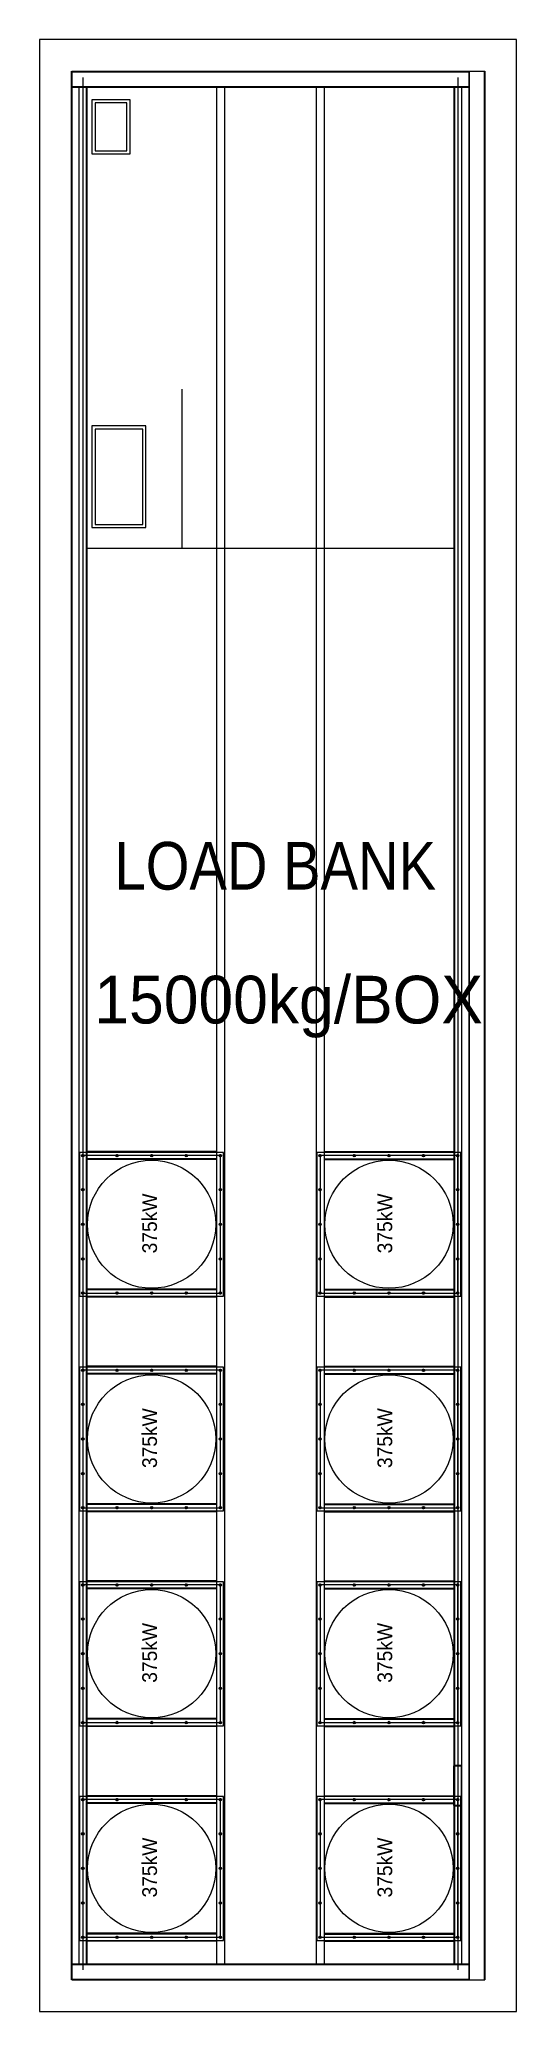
# Model space of a CAD drawing. Header units: millimetres. Extents: x 89450 to 753248, y -530175 to 1209785.
# Drawn here: x 396140 to 399140, y -109241 to -96841 of the extents above; entities that cross this region are included whole.
import ezdxf
from ezdxf.enums import TextEntityAlignment as Align

# ---------------------------------------------------------------- set-up
doc = ezdxf.new("R2010")
doc.units = ezdxf.units.MM
doc.header["$LTSCALE"] = 150
doc.linetypes.add('PHANTOM', pattern=[2.5, 1.25, -0.25, 0.25, -0.25, 0.25, -0.25])
doc.styles.add('ELEC', font='')
doc.styles.get('ELEC').set_extended_font_data('Dotum')

msp = doc.modelspace()

# ---------------------------------------------------------------- texts
at = {"color": 161, "style": 'ELEC', "width": 0.9}
msp.add_text('LOAD BANK', height=300, dxfattribs=at).set_placement((397623, -102037, 0), align=Align.MIDDLE)
msp.add_text('LOAD BANK', height=300, dxfattribs=at).set_placement((397623, -102037, 0), align=Align.MIDDLE)
at = {"color": 161, "style": 'ELEC'}
msp.add_text('15000kg/BOX', height=300, dxfattribs=at).set_placement((397707, -102916), align=Align.MIDDLE)
msp.add_text('15000kg/BOX', height=300, dxfattribs=at).set_placement((397707, -102916), align=Align.MIDDLE)
for p in [(396833, -104286), (396833, -104286), (398312, -104286), (398312, -104286), (396833, -105636), (396833, -105636), (398312, -105636), (398312, -105636), (396833, -106986), (396833, -106986), (398312, -106986), (398312, -106986), (396833, -108336), (396833, -108336), (398312, -108336), (398312, -108336)]:
    msp.add_text('375kW', height=92.4, rotation=90, dxfattribs=at).set_placement(p, align=Align.MIDDLE_CENTER)

# ---------------------------------------------------------------- linework, layer by layer
at = {"color": 161}
for p, q in [((396340, -97041), (396340, -109041)), ((396340, -97041), (396340, -98041)), ((396340, -97041), (396340, -109041)), ((396340, -97041), (396340, -98041)), ((396343, -97041), (398840, -97041)), ((396343, -97041), (396343, -109041)), ((396343, -97041), (398840, -97041)), ((396343, -97041), (398840, -97041)), ((396343, -97041), (396343, -109041)), ((396343, -97041), (398840, -97041)), ((396343, -97045), (398840, -97045)), ((396343, -97045), (398840, -97045)), ((396343, -97045), (398840, -97045)), ((396343, -97045), (398840, -97045)), ((396413, -97080), (396413, -108979)), ((396413, -97080), (396413, -108979)), ((398770, -97080), (398770, -108979)), ((398770, -97080), (398770, -108979)), ((398840, -97041), (398840, -109041)), ((398840, -97041), (398940, -97041)), ((398840, -97041), (398940, -97041)), ((398840, -97041), (398840, -109041)), ((398840, -97041), (398940, -97041)), ((398840, -97041), (398940, -97041)), ((398843, -97041), (398843, -109041)), ((398843, -97041), (398843, -109041)), ((398937, -97041), (398937, -109041)), ((398937, -97041), (398937, -109041)), ((398940, -97041), (398940, -109041)), ((398940, -97041), (398940, -109041)), ((396343, -97138), (398840, -97138)), ((396343, -97138), (398840, -97138)), ((396343, -97138), (398840, -97138)), ((396343, -97138), (398840, -97138)), ((396343, -97141), (398840, -97141)), ((396343, -97141), (398840, -97141)), ((396343, -97141), (398840, -97141)), ((396343, -97141), (398840, -97141)), ((396388, -97141), (396388, -108941)), ((396388, -97141), (396388, -108941)), ((396433, -97141), (396433, -108941)), ((396433, -97141), (396433, -108941)), ((396438, -97141), (396438, -108941)), ((396438, -97141), (396438, -108941)), ((397253, -97141), (397253, -108941)), ((397253, -97141), (397253, -108941)), ((397303, -97141), (397303, -108941)), ((397303, -97141), (397303, -108941)), ((397880, -97141), (397880, -108941)), ((397880, -97141), (397880, -108941)), ((397930, -97141), (397930, -108941)), ((397930, -97141), (397930, -108941)), ((398745, -97141), (398745, -108941)), ((398745, -97141), (398745, -108941)), ((398750, -97141), (398750, -108941)), ((398750, -97141), (398750, -108941)), ((398795, -97141), (398795, -108941)), ((398795, -97141), (398795, -108941)), ((396404, -103859), (396422, -103859)), ((396404, -103859), (396422, -103859)), ((396413, -103868), (396413, -103850)), ((396413, -103868), (396413, -103850)), ((397253, -103834), (396438, -103834)), ((397253, -103834), (396438, -103834)), ((397253, -103879), (396438, -103879)), ((397253, -103879), (396438, -103879)), ((397253, -103884), (396438, -103884)), ((397253, -103884), (396438, -103884)), ((396619, -103859), (396637, -103859)), ((396619, -103859), (396637, -103859)), ((396628, -103868), (396628, -103850)), ((396628, -103868), (396628, -103850)), ((396837, -103859), (396855, -103859)), ((396837, -103859), (396855, -103859)), ((396846, -103868), (396846, -103850)), ((396846, -103868), (396846, -103850)), ((397054, -103859), (397072, -103859)), ((397054, -103859), (397072, -103859)), ((397063, -103868), (397063, -103850)), ((397063, -103868), (397063, -103850)), ((397269, -103859), (397287, -103859)), ((397269, -103859), (397287, -103859)), ((397278, -103868), (397278, -103850)), ((397278, -103868), (397278, -103850)), ((397896, -103859), (397914, -103859)), ((397896, -103859), (397914, -103859)), ((397905, -103868), (397905, -103850)), ((397905, -103868), (397905, -103850)), ((397930, -103834), (398745, -103834)), ((397930, -103834), (398745, -103834)), ((397930, -103879), (398745, -103879)), ((397930, -103879), (398745, -103879)), ((397930, -103884), (398745, -103884)), ((397930, -103884), (398745, -103884)), ((398111, -103859), (398129, -103859)), ((398111, -103859), (398129, -103859)), ((398120, -103868), (398120, -103850)), ((398120, -103868), (398120, -103850)), ((398329, -103859), (398347, -103859)), ((398329, -103859), (398347, -103859)), ((398338, -103868), (398338, -103850)), ((398338, -103868), (398338, -103850)), ((398546, -103859), (398564, -103859)), ((398546, -103859), (398564, -103859)), ((398555, -103868), (398555, -103850)), ((398555, -103868), (398555, -103850)), ((398761, -103859), (398779, -103859)), ((398761, -103859), (398779, -103859)), ((398770, -103868), (398770, -103850)), ((398770, -103868), (398770, -103850)), ((396404, -104074), (396422, -104074)), ((396404, -104074), (396422, -104074)), ((396413, -104083), (396413, -104065)), ((396413, -104083), (396413, -104065)), ((397269, -104074), (397287, -104074)), ((397269, -104074), (397287, -104074)), ((397278, -104083), (397278, -104065)), ((397278, -104083), (397278, -104065)), ((397896, -104074), (397914, -104074)), ((397896, -104074), (397914, -104074)), ((397905, -104083), (397905, -104065)), ((397905, -104083), (397905, -104065)), ((398761, -104074), (398779, -104074)), ((398761, -104074), (398779, -104074)), ((398770, -104083), (398770, -104065)), ((398770, -104083), (398770, -104065)), ((396413, -104300), (396413, -104282)), ((396413, -104300), (396413, -104282)), ((397278, -104300), (397278, -104282)), ((397278, -104300), (397278, -104282)), ((397905, -104300), (397905, -104282)), ((397905, -104300), (397905, -104282)), ((398770, -104300), (398770, -104282)), ((398770, -104300), (398770, -104282)), ((396404, -104291), (396422, -104291)), ((396404, -104291), (396422, -104291)), ((397269, -104291), (397287, -104291)), ((397269, -104291), (397287, -104291)), ((397896, -104291), (397914, -104291)), ((397896, -104291), (397914, -104291)), ((398761, -104291), (398779, -104291)), ((398761, -104291), (398779, -104291)), ((396404, -104509), (396422, -104509)), ((396404, -104509), (396422, -104509)), ((396413, -104518), (396413, -104500)), ((396413, -104518), (396413, -104500)), ((397269, -104509), (397287, -104509)), ((397269, -104509), (397287, -104509)), ((397278, -104518), (397278, -104500)), ((397278, -104518), (397278, -104500)), ((397896, -104509), (397914, -104509)), ((397896, -104509), (397914, -104509)), ((397905, -104518), (397905, -104500)), ((397905, -104518), (397905, -104500)), ((398761, -104509), (398779, -104509)), ((398761, -104509), (398779, -104509)), ((398770, -104518), (398770, -104500)), ((398770, -104518), (398770, -104500)), ((396404, -104724), (396422, -104724)), ((396404, -104724), (396422, -104724)), ((396413, -104733), (396413, -104715)), ((396413, -104733), (396413, -104715)), ((397253, -104699), (396438, -104699)), ((397253, -104699), (396438, -104699)), ((397253, -104704), (396438, -104704)), ((397253, -104704), (396438, -104704)), ((397253, -104749), (396438, -104749)), ((397253, -104749), (396438, -104749)), ((396619, -104724), (396637, -104724)), ((396619, -104724), (396637, -104724)), ((396628, -104733), (396628, -104715)), ((396628, -104733), (396628, -104715)), ((396837, -104724), (396855, -104724)), ((396837, -104724), (396855, -104724)), ((396846, -104733), (396846, -104715)), ((396846, -104733), (396846, -104715)), ((397054, -104724), (397072, -104724)), ((397054, -104724), (397072, -104724)), ((397063, -104733), (397063, -104715)), ((397063, -104733), (397063, -104715)), ((397269, -104724), (397287, -104724)), ((397269, -104724), (397287, -104724)), ((397278, -104733), (397278, -104715)), ((397278, -104733), (397278, -104715)), ((397896, -104724), (397914, -104724)), ((397896, -104724), (397914, -104724)), ((397905, -104733), (397905, -104715)), ((397905, -104733), (397905, -104715)), ((397930, -104699), (398745, -104699)), ((397930, -104699), (398745, -104699)), ((397930, -104704), (398745, -104704)), ((397930, -104704), (398745, -104704)), ((397930, -104749), (398745, -104749)), ((397930, -104749), (398745, -104749)), ((398111, -104724), (398129, -104724)), ((398111, -104724), (398129, -104724)), ((398120, -104733), (398120, -104715)), ((398120, -104733), (398120, -104715)), ((398329, -104724), (398347, -104724)), ((398329, -104724), (398347, -104724)), ((398338, -104733), (398338, -104715)), ((398338, -104733), (398338, -104715)), ((398546, -104724), (398564, -104724)), ((398546, -104724), (398564, -104724)), ((398555, -104733), (398555, -104715)), ((398555, -104733), (398555, -104715)), ((398761, -104724), (398779, -104724)), ((398761, -104724), (398779, -104724)), ((398770, -104733), (398770, -104715)), ((398770, -104733), (398770, -104715)), ((396404, -105209), (396422, -105209)), ((396404, -105209), (396422, -105209)), ((396413, -105218), (396413, -105200)), ((396413, -105218), (396413, -105200)), ((397253, -105184), (396438, -105184)), ((397253, -105184), (396438, -105184)), ((397253, -105229), (396438, -105229)), ((397253, -105229), (396438, -105229)), ((397253, -105234), (396438, -105234)), ((397253, -105234), (396438, -105234)), ((396619, -105209), (396637, -105209)), ((396619, -105209), (396637, -105209)), ((396628, -105218), (396628, -105200)), ((396628, -105218), (396628, -105200)), ((396837, -105209), (396855, -105209)), ((396837, -105209), (396855, -105209)), ((396846, -105218), (396846, -105200)), ((396846, -105218), (396846, -105200)), ((397054, -105209), (397072, -105209)), ((397054, -105209), (397072, -105209)), ((397063, -105218), (397063, -105200)), ((397063, -105218), (397063, -105200)), ((397269, -105209), (397287, -105209)), ((397269, -105209), (397287, -105209)), ((397278, -105218), (397278, -105200)), ((397278, -105218), (397278, -105200)), ((397896, -105209), (397914, -105209)), ((397896, -105209), (397914, -105209)), ((397905, -105218), (397905, -105200)), ((397905, -105218), (397905, -105200)), ((397930, -105184), (398745, -105184)), ((397930, -105184), (398745, -105184)), ((397930, -105229), (398745, -105229)), ((397930, -105229), (398745, -105229)), ((397930, -105234), (398745, -105234)), ((397930, -105234), (398745, -105234)), ((398111, -105209), (398129, -105209)), ((398111, -105209), (398129, -105209)), ((398120, -105218), (398120, -105200)), ((398120, -105218), (398120, -105200)), ((398329, -105209), (398347, -105209)), ((398329, -105209), (398347, -105209)), ((398338, -105218), (398338, -105200)), ((398338, -105218), (398338, -105200)), ((398546, -105209), (398564, -105209)), ((398546, -105209), (398564, -105209)), ((398555, -105218), (398555, -105200)), ((398555, -105218), (398555, -105200)), ((398761, -105209), (398779, -105209)), ((398761, -105209), (398779, -105209)), ((398770, -105218), (398770, -105200)), ((398770, -105218), (398770, -105200)), ((396404, -105424), (396422, -105424)), ((396404, -105424), (396422, -105424)), ((396413, -105433), (396413, -105415)), ((396413, -105433), (396413, -105415)), ((397269, -105424), (397287, -105424)), ((397269, -105424), (397287, -105424)), ((397278, -105433), (397278, -105415)), ((397278, -105433), (397278, -105415)), ((397896, -105424), (397914, -105424)), ((397896, -105424), (397914, -105424)), ((397905, -105433), (397905, -105415)), ((397905, -105433), (397905, -105415)), ((398761, -105424), (398779, -105424)), ((398761, -105424), (398779, -105424)), ((398770, -105433), (398770, -105415)), ((398770, -105433), (398770, -105415)), ((396404, -105641), (396422, -105641)), ((396404, -105641), (396422, -105641)), ((396413, -105650), (396413, -105632)), ((396413, -105650), (396413, -105632)), ((397269, -105641), (397287, -105641)), ((397269, -105641), (397287, -105641)), ((397278, -105650), (397278, -105632)), ((397278, -105650), (397278, -105632)), ((397896, -105641), (397914, -105641)), ((397896, -105641), (397914, -105641)), ((397905, -105650), (397905, -105632)), ((397905, -105650), (397905, -105632)), ((398761, -105641), (398779, -105641)), ((398761, -105641), (398779, -105641)), ((398770, -105650), (398770, -105632)), ((398770, -105650), (398770, -105632)), ((396404, -105859), (396422, -105859)), ((396404, -105859), (396422, -105859)), ((396413, -105868), (396413, -105850)), ((396413, -105868), (396413, -105850)), ((397269, -105859), (397287, -105859)), ((397269, -105859), (397287, -105859)), ((397278, -105868), (397278, -105850)), ((397278, -105868), (397278, -105850)), ((397896, -105859), (397914, -105859)), ((397896, -105859), (397914, -105859)), ((397905, -105868), (397905, -105850)), ((397905, -105868), (397905, -105850)), ((398761, -105859), (398779, -105859)), ((398761, -105859), (398779, -105859)), ((398770, -105868), (398770, -105850)), ((398770, -105868), (398770, -105850)), ((396404, -106074), (396422, -106074)), ((396404, -106074), (396422, -106074)), ((396413, -106083), (396413, -106065)), ((396413, -106083), (396413, -106065)), ((397253, -106049), (396438, -106049)), ((397253, -106049), (396438, -106049)), ((397253, -106054), (396438, -106054)), ((397253, -106054), (396438, -106054)), ((397253, -106099), (396438, -106099)), ((397253, -106099), (396438, -106099)), ((396619, -106074), (396637, -106074)), ((396619, -106074), (396637, -106074)), ((396628, -106083), (396628, -106065)), ((396628, -106083), (396628, -106065)), ((396837, -106074), (396855, -106074)), ((396837, -106074), (396855, -106074)), ((396846, -106083), (396846, -106065)), ((396846, -106083), (396846, -106065)), ((397054, -106074), (397072, -106074)), ((397054, -106074), (397072, -106074)), ((397063, -106083), (397063, -106065)), ((397063, -106083), (397063, -106065)), ((397269, -106074), (397287, -106074)), ((397269, -106074), (397287, -106074)), ((397278, -106083), (397278, -106065)), ((397278, -106083), (397278, -106065)), ((397896, -106074), (397914, -106074)), ((397896, -106074), (397914, -106074)), ((397905, -106083), (397905, -106065)), ((397905, -106083), (397905, -106065)), ((397930, -106049), (398745, -106049)), ((397930, -106049), (398745, -106049)), ((397930, -106054), (398745, -106054)), ((397930, -106054), (398745, -106054)), ((397930, -106099), (398745, -106099)), ((397930, -106099), (398745, -106099)), ((398111, -106074), (398129, -106074)), ((398111, -106074), (398129, -106074)), ((398120, -106083), (398120, -106065)), ((398120, -106083), (398120, -106065)), ((398329, -106074), (398347, -106074)), ((398329, -106074), (398347, -106074)), ((398338, -106083), (398338, -106065)), ((398338, -106083), (398338, -106065)), ((398546, -106074), (398564, -106074)), ((398546, -106074), (398564, -106074)), ((398555, -106083), (398555, -106065)), ((398555, -106083), (398555, -106065)), ((398761, -106074), (398779, -106074)), ((398761, -106074), (398779, -106074)), ((398770, -106083), (398770, -106065)), ((398770, -106083), (398770, -106065)), ((396404, -106559), (396422, -106559)), ((396404, -106559), (396422, -106559)), ((396413, -106568), (396413, -106550)), ((396413, -106568), (396413, -106550)), ((397253, -106534), (396438, -106534)), ((397253, -106534), (396438, -106534)), ((397253, -106579), (396438, -106579)), ((397253, -106579), (396438, -106579)), ((397253, -106584), (396438, -106584)), ((397253, -106584), (396438, -106584)), ((396619, -106559), (396637, -106559)), ((396619, -106559), (396637, -106559)), ((396628, -106568), (396628, -106550)), ((396628, -106568), (396628, -106550)), ((396837, -106559), (396855, -106559)), ((396837, -106559), (396855, -106559)), ((396846, -106568), (396846, -106550)), ((396846, -106568), (396846, -106550)), ((397054, -106559), (397072, -106559)), ((397054, -106559), (397072, -106559)), ((397063, -106568), (397063, -106550)), ((397063, -106568), (397063, -106550)), ((397269, -106559), (397287, -106559)), ((397269, -106559), (397287, -106559)), ((397278, -106568), (397278, -106550)), ((397278, -106568), (397278, -106550)), ((397896, -106559), (397914, -106559)), ((397896, -106559), (397914, -106559)), ((397905, -106568), (397905, -106550)), ((397905, -106568), (397905, -106550)), ((397930, -106534), (398745, -106534)), ((397930, -106534), (398745, -106534)), ((397930, -106579), (398745, -106579)), ((397930, -106579), (398745, -106579)), ((397930, -106584), (398745, -106584)), ((397930, -106584), (398745, -106584)), ((398111, -106559), (398129, -106559)), ((398111, -106559), (398129, -106559)), ((398120, -106568), (398120, -106550)), ((398120, -106568), (398120, -106550)), ((398329, -106559), (398347, -106559)), ((398329, -106559), (398347, -106559)), ((398338, -106568), (398338, -106550)), ((398338, -106568), (398338, -106550)), ((398546, -106559), (398564, -106559)), ((398546, -106559), (398564, -106559)), ((398555, -106568), (398555, -106550)), ((398555, -106568), (398555, -106550)), ((398761, -106559), (398779, -106559)), ((398761, -106559), (398779, -106559)), ((398770, -106568), (398770, -106550)), ((398770, -106568), (398770, -106550)), ((396404, -106774), (396422, -106774)), ((396404, -106774), (396422, -106774)), ((396413, -106783), (396413, -106765)), ((396413, -106783), (396413, -106765)), ((397269, -106774), (397287, -106774)), ((397269, -106774), (397287, -106774)), ((397278, -106783), (397278, -106765)), ((397278, -106783), (397278, -106765)), ((397896, -106774), (397914, -106774)), ((397896, -106774), (397914, -106774)), ((397905, -106783), (397905, -106765)), ((397905, -106783), (397905, -106765)), ((398761, -106774), (398779, -106774)), ((398761, -106774), (398779, -106774)), ((398770, -106783), (398770, -106765)), ((398770, -106783), (398770, -106765)), ((396404, -106991), (396422, -106991)), ((396404, -106991), (396422, -106991)), ((396413, -107000), (396413, -106982)), ((396413, -107000), (396413, -106982)), ((397269, -106991), (397287, -106991)), ((397269, -106991), (397287, -106991)), ((397278, -107000), (397278, -106982)), ((397278, -107000), (397278, -106982)), ((397896, -106991), (397914, -106991)), ((397896, -106991), (397914, -106991)), ((397905, -107000), (397905, -106982)), ((397905, -107000), (397905, -106982)), ((398761, -106991), (398779, -106991)), ((398761, -106991), (398779, -106991)), ((398770, -107000), (398770, -106982)), ((398770, -107000), (398770, -106982)), ((396404, -107209), (396422, -107209)), ((396404, -107209), (396422, -107209)), ((396413, -107218), (396413, -107200)), ((396413, -107218), (396413, -107200)), ((397269, -107209), (397287, -107209)), ((397269, -107209), (397287, -107209)), ((397278, -107218), (397278, -107200)), ((397278, -107218), (397278, -107200)), ((397896, -107209), (397914, -107209)), ((397896, -107209), (397914, -107209)), ((397905, -107218), (397905, -107200)), ((397905, -107218), (397905, -107200)), ((398761, -107209), (398779, -107209)), ((398761, -107209), (398779, -107209)), ((398770, -107218), (398770, -107200)), ((398770, -107218), (398770, -107200)), ((396404, -107424), (396422, -107424)), ((396404, -107424), (396422, -107424)), ((396413, -107433), (396413, -107415)), ((396413, -107433), (396413, -107415)), ((397253, -107399), (396438, -107399)), ((397253, -107399), (396438, -107399)), ((397253, -107404), (396438, -107404)), ((397253, -107404), (396438, -107404)), ((397253, -107449), (396438, -107449)), ((397253, -107449), (396438, -107449)), ((396619, -107424), (396637, -107424)), ((396619, -107424), (396637, -107424)), ((396628, -107433), (396628, -107415)), ((396628, -107433), (396628, -107415)), ((396837, -107424), (396855, -107424)), ((396837, -107424), (396855, -107424)), ((396846, -107433), (396846, -107415)), ((396846, -107433), (396846, -107415)), ((397054, -107424), (397072, -107424)), ((397054, -107424), (397072, -107424)), ((397063, -107433), (397063, -107415)), ((397063, -107433), (397063, -107415)), ((397269, -107424), (397287, -107424)), ((397269, -107424), (397287, -107424)), ((397278, -107433), (397278, -107415)), ((397278, -107433), (397278, -107415)), ((397896, -107424), (397914, -107424)), ((397896, -107424), (397914, -107424)), ((397905, -107433), (397905, -107415)), ((397905, -107433), (397905, -107415)), ((397930, -107399), (398745, -107399)), ((397930, -107399), (398745, -107399)), ((397930, -107404), (398745, -107404)), ((397930, -107404), (398745, -107404)), ((397930, -107449), (398745, -107449)), ((397930, -107449), (398745, -107449)), ((398111, -107424), (398129, -107424)), ((398111, -107424), (398129, -107424)), ((398120, -107433), (398120, -107415)), ((398120, -107433), (398120, -107415)), ((398329, -107424), (398347, -107424)), ((398329, -107424), (398347, -107424)), ((398338, -107433), (398338, -107415)), ((398338, -107433), (398338, -107415)), ((398546, -107424), (398564, -107424)), ((398546, -107424), (398564, -107424)), ((398555, -107433), (398555, -107415)), ((398555, -107433), (398555, -107415)), ((398761, -107424), (398779, -107424)), ((398761, -107424), (398779, -107424)), ((398770, -107433), (398770, -107415)), ((398770, -107433), (398770, -107415)), ((398745, -107946), (398745, -107696)), ((398745, -107696), (398795, -107696)), ((398745, -107946), (398745, -107696)), ((398745, -107696), (398795, -107696)), ((398749, -107950), (398749, -107692)), ((398749, -107692), (398791, -107692)), ((398749, -107950), (398749, -107692)), ((398749, -107692), (398791, -107692)), ((398791, -107692), (398791, -107950)), ((398791, -107692), (398791, -107950)), ((398795, -107696), (398795, -107946)), ((398795, -107696), (398795, -107946)), ((396404, -107909), (396422, -107909)), ((396404, -107909), (396422, -107909)), ((396413, -107918), (396413, -107900)), ((396413, -107918), (396413, -107900)), ((397253, -107884), (396438, -107884)), ((397253, -107884), (396438, -107884)), ((397253, -107929), (396438, -107929)), ((397253, -107929), (396438, -107929)), ((397253, -107934), (396438, -107934)), ((397253, -107934), (396438, -107934)), ((396619, -107909), (396637, -107909)), ((396619, -107909), (396637, -107909)), ((396628, -107918), (396628, -107900)), ((396628, -107918), (396628, -107900)), ((396837, -107909), (396855, -107909)), ((396837, -107909), (396855, -107909)), ((396846, -107918), (396846, -107900)), ((396846, -107918), (396846, -107900)), ((397054, -107909), (397072, -107909)), ((397054, -107909), (397072, -107909)), ((397063, -107918), (397063, -107900)), ((397063, -107918), (397063, -107900)), ((397269, -107909), (397287, -107909)), ((397269, -107909), (397287, -107909)), ((397278, -107918), (397278, -107900)), ((397278, -107918), (397278, -107900)), ((397896, -107909), (397914, -107909)), ((397896, -107909), (397914, -107909)), ((397905, -107918), (397905, -107900)), ((397905, -107918), (397905, -107900)), ((397930, -107884), (398745, -107884)), ((397930, -107884), (398745, -107884)), ((397930, -107929), (398745, -107929)), ((397930, -107929), (398745, -107929)), ((397930, -107934), (398745, -107934)), ((397930, -107934), (398745, -107934)), ((398111, -107909), (398129, -107909)), ((398111, -107909), (398129, -107909)), ((398120, -107918), (398120, -107900)), ((398120, -107918), (398120, -107900)), ((398329, -107909), (398347, -107909)), ((398329, -107909), (398347, -107909)), ((398338, -107918), (398338, -107900)), ((398338, -107918), (398338, -107900)), ((398546, -107909), (398564, -107909)), ((398546, -107909), (398564, -107909)), ((398555, -107918), (398555, -107900)), ((398555, -107918), (398555, -107900)), ((398795, -107946), (398745, -107946)), ((398795, -107946), (398745, -107946)), ((398791, -107950), (398749, -107950)), ((398791, -107950), (398749, -107950)), ((398761, -107909), (398779, -107909)), ((398761, -107909), (398779, -107909)), ((398770, -107918), (398770, -107900)), ((398770, -107918), (398770, -107900)), ((396404, -108124), (396422, -108124)), ((396404, -108124), (396422, -108124)), ((396413, -108133), (396413, -108115)), ((396413, -108133), (396413, -108115)), ((397269, -108124), (397287, -108124)), ((397269, -108124), (397287, -108124)), ((397278, -108133), (397278, -108115)), ((397278, -108133), (397278, -108115)), ((397896, -108124), (397914, -108124)), ((397896, -108124), (397914, -108124)), ((397905, -108133), (397905, -108115)), ((397905, -108133), (397905, -108115)), ((398761, -108124), (398779, -108124)), ((398761, -108124), (398779, -108124)), ((398770, -108133), (398770, -108115)), ((398770, -108133), (398770, -108115)), ((396404, -108341), (396422, -108341)), ((396404, -108341), (396422, -108341)), ((396413, -108350), (396413, -108332)), ((396413, -108350), (396413, -108332)), ((397269, -108341), (397287, -108341)), ((397269, -108341), (397287, -108341)), ((397278, -108350), (397278, -108332)), ((397278, -108350), (397278, -108332)), ((397896, -108341), (397914, -108341)), ((397896, -108341), (397914, -108341)), ((397905, -108350), (397905, -108332)), ((397905, -108350), (397905, -108332)), ((398761, -108341), (398779, -108341)), ((398761, -108341), (398779, -108341)), ((398770, -108350), (398770, -108332)), ((398770, -108350), (398770, -108332)), ((396404, -108559), (396422, -108559)), ((396404, -108559), (396422, -108559)), ((396413, -108568), (396413, -108550)), ((396413, -108568), (396413, -108550)), ((397269, -108559), (397287, -108559)), ((397269, -108559), (397287, -108559)), ((397278, -108568), (397278, -108550)), ((397278, -108568), (397278, -108550)), ((397896, -108559), (397914, -108559)), ((397896, -108559), (397914, -108559)), ((397905, -108568), (397905, -108550)), ((397905, -108568), (397905, -108550)), ((398761, -108559), (398779, -108559)), ((398761, -108559), (398779, -108559)), ((398770, -108568), (398770, -108550)), ((398770, -108568), (398770, -108550)), ((396404, -108774), (396422, -108774)), ((396404, -108774), (396422, -108774)), ((396413, -108783), (396413, -108765)), ((396413, -108783), (396413, -108765)), ((397253, -108749), (396438, -108749)), ((397253, -108749), (396438, -108749)), ((397253, -108754), (396438, -108754)), ((397253, -108754), (396438, -108754)), ((397253, -108799), (396438, -108799)), ((397253, -108799), (396438, -108799)), ((396619, -108774), (396637, -108774)), ((396619, -108774), (396637, -108774)), ((396628, -108783), (396628, -108765)), ((396628, -108783), (396628, -108765)), ((396837, -108774), (396855, -108774)), ((396837, -108774), (396855, -108774)), ((396846, -108783), (396846, -108765)), ((396846, -108783), (396846, -108765)), ((397054, -108774), (397072, -108774)), ((397054, -108774), (397072, -108774)), ((397063, -108783), (397063, -108765)), ((397063, -108783), (397063, -108765)), ((397269, -108774), (397287, -108774)), ((397269, -108774), (397287, -108774)), ((397278, -108783), (397278, -108765)), ((397278, -108783), (397278, -108765)), ((397896, -108774), (397914, -108774)), ((397896, -108774), (397914, -108774)), ((397905, -108783), (397905, -108765)), ((397905, -108783), (397905, -108765)), ((397930, -108749), (398745, -108749)), ((397930, -108749), (398745, -108749)), ((397930, -108754), (398745, -108754)), ((397930, -108754), (398745, -108754)), ((397930, -108799), (398745, -108799)), ((397930, -108799), (398745, -108799)), ((398111, -108774), (398129, -108774)), ((398111, -108774), (398129, -108774)), ((398120, -108783), (398120, -108765)), ((398120, -108783), (398120, -108765)), ((398329, -108774), (398347, -108774)), ((398329, -108774), (398347, -108774)), ((398338, -108783), (398338, -108765)), ((398338, -108783), (398338, -108765)), ((398546, -108774), (398564, -108774)), ((398546, -108774), (398564, -108774)), ((398555, -108783), (398555, -108765)), ((398555, -108783), (398555, -108765)), ((398761, -108774), (398779, -108774)), ((398761, -108774), (398779, -108774)), ((398770, -108783), (398770, -108765)), ((398770, -108783), (398770, -108765)), ((396343, -108941), (398840, -108941)), ((396343, -108941), (398840, -108941)), ((396343, -108945), (398840, -108945)), ((396343, -108945), (398840, -108945)), ((396343, -109038), (398840, -109038)), ((396343, -109038), (398840, -109038)), ((396343, -109041), (398840, -109041)), ((396343, -109041), (398840, -109041)), ((398840, -109041), (398940, -109041)), ((398840, -109041), (398940, -109041))]:
    msp.add_line(p, q, dxfattribs=at)
at = {"color": 161, "ltscale": 10}
for p, q in [((397038, -100041), (397038, -99041)), ((397038, -100041), (397038, -99041)), ((396438, -100041), (397038, -100041)), ((396438, -100041), (397038, -100041)), ((397038, -100041), (398745, -100041)), ((397038, -100041), (398745, -100041))]:
    msp.add_line(p, q, dxfattribs=at)
at = {"color": 161, "elevation": 0}
for points in [[(396140, -96841), (396140, -109241), (399140, -109241), (399140, -96841)], [(396140, -96841), (396140, -109241), (399140, -109241), (399140, -96841)], [(396470, -97221), (396470, -97561), (396710, -97561), (396710, -97221)], [(396470, -97221), (396470, -97561), (396710, -97561), (396710, -97221)], [(396490, -97241), (396490, -97541), (396690, -97541), (396690, -97241)], [(396490, -97241), (396490, -97541), (396690, -97541), (396690, -97241)], [(396470, -99271), (396470, -99911), (396810, -99911), (396810, -99271)], [(396470, -99271), (396470, -99911), (396810, -99911), (396810, -99271)], [(396490, -99291), (396490, -99891), (396790, -99891), (396790, -99291)], [(396490, -99291), (396490, -99891), (396790, -99891), (396790, -99291)]]:
    msp.add_lwpolyline(points, close=True, dxfattribs=at)
at = {"color": 161, "linetype": 'PHANTOM', "ltscale": 5, "elevation": 0}
for points in [[(396393, -104744), (397298, -104744), (397298, -103839), (396393, -103839), (396393, -104744)], [(396393, -104744), (397298, -104744), (397298, -103839), (396393, -103839), (396393, -104744)], [(397885, -104744), (398790, -104744), (398790, -103839), (397885, -103839), (397885, -104744)], [(397885, -104744), (398790, -104744), (398790, -103839), (397885, -103839), (397885, -104744)], [(396393, -106094), (397298, -106094), (397298, -105189), (396393, -105189), (396393, -106094)], [(396393, -106094), (397298, -106094), (397298, -105189), (396393, -105189), (396393, -106094)], [(397885, -106094), (398790, -106094), (398790, -105189), (397885, -105189), (397885, -106094)], [(397885, -106094), (398790, -106094), (398790, -105189), (397885, -105189), (397885, -106094)], [(396393, -107444), (397298, -107444), (397298, -106539), (396393, -106539), (396393, -107444)], [(396393, -107444), (397298, -107444), (397298, -106539), (396393, -106539), (396393, -107444)], [(397885, -107444), (398790, -107444), (398790, -106539), (397885, -106539), (397885, -107444)], [(397885, -107444), (398790, -107444), (398790, -106539), (397885, -106539), (397885, -107444)], [(396393, -108794), (397298, -108794), (397298, -107889), (396393, -107889), (396393, -108794)], [(396393, -108794), (397298, -108794), (397298, -107889), (396393, -107889), (396393, -108794)], [(397885, -108794), (398790, -108794), (398790, -107889), (397885, -107889), (397885, -108794)], [(397885, -108794), (398790, -108794), (398790, -107889), (397885, -107889), (397885, -108794)]]:
    msp.add_lwpolyline(points, dxfattribs=at)
for points in [[(396413, -104724), (397278, -104724), (397278, -103859), (396413, -103859)], [(396413, -104724), (397278, -104724), (397278, -103859), (396413, -103859)], [(397905, -104724), (398770, -104724), (398770, -103859), (397905, -103859)], [(397905, -104724), (398770, -104724), (398770, -103859), (397905, -103859)], [(396413, -106074), (397278, -106074), (397278, -105209), (396413, -105209)], [(396413, -106074), (397278, -106074), (397278, -105209), (396413, -105209)], [(397905, -106074), (398770, -106074), (398770, -105209), (397905, -105209)], [(397905, -106074), (398770, -106074), (398770, -105209), (397905, -105209)], [(396413, -107424), (397278, -107424), (397278, -106559), (396413, -106559)], [(396413, -107424), (397278, -107424), (397278, -106559), (396413, -106559)], [(397905, -107424), (398770, -107424), (398770, -106559), (397905, -106559)], [(397905, -107424), (398770, -107424), (398770, -106559), (397905, -106559)], [(396413, -108774), (397278, -108774), (397278, -107909), (396413, -107909)], [(396413, -108774), (397278, -108774), (397278, -107909), (396413, -107909)], [(397905, -108774), (398770, -108774), (398770, -107909), (397905, -107909)], [(397905, -108774), (398770, -108774), (398770, -107909), (397905, -107909)]]:
    msp.add_lwpolyline(points, close=True, dxfattribs=at)
at = {"color": 161}
for centre, radius in [((396413, -103859), 7.5), ((396413, -103859), 7.5), ((396846, -104291), 403), ((396846, -104291), 403), ((396628, -103859), 7.5), ((396628, -103859), 7.5), ((396846, -103859), 7.5), ((396846, -103859), 7.5), ((397063, -103859), 7.5), ((397063, -103859), 7.5), ((397278, -103859), 7.5), ((397278, -103859), 7.5), ((397905, -103859), 7.5), ((397905, -103859), 7.5), ((398338, -104291), 403), ((398338, -104291), 403), ((398338, -104291), 403), ((398338, -104291), 403), ((398120, -103859), 7.5), ((398120, -103859), 7.5), ((398338, -103859), 7.5), ((398338, -103859), 7.5), ((398555, -103859), 7.5), ((398555, -103859), 7.5), ((398770, -103859), 7.5), ((398770, -103859), 7.5), ((396413, -104074), 7.5), ((396413, -104074), 7.5), ((397278, -104074), 7.5), ((397278, -104074), 7.5), ((397905, -104074), 7.5), ((397905, -104074), 7.5), ((398770, -104074), 7.5), ((398770, -104074), 7.5), ((396413, -104291), 7.5), ((396413, -104291), 7.5), ((397278, -104291), 7.5), ((397278, -104291), 7.5), ((397905, -104291), 7.5), ((397905, -104291), 7.5), ((398770, -104291), 7.5), ((398770, -104291), 7.5), ((396413, -104509), 7.5), ((396413, -104509), 7.5), ((397278, -104509), 7.5), ((397278, -104509), 7.5), ((397905, -104509), 7.5), ((397905, -104509), 7.5), ((398770, -104509), 7.5), ((398770, -104509), 7.5), ((396413, -104724), 7.5), ((396413, -104724), 7.5), ((396628, -104724), 7.5), ((396628, -104724), 7.5), ((396846, -104724), 7.5), ((396846, -104724), 7.5), ((397063, -104724), 7.5), ((397063, -104724), 7.5), ((397278, -104724), 7.5), ((397278, -104724), 7.5), ((397905, -104724), 7.5), ((397905, -104724), 7.5), ((398120, -104724), 7.5), ((398120, -104724), 7.5), ((398338, -104724), 7.5), ((398338, -104724), 7.5), ((398555, -104724), 7.5), ((398555, -104724), 7.5), ((398770, -104724), 7.5), ((398770, -104724), 7.5), ((396413, -105209), 7.5), ((396413, -105209), 7.5), ((396846, -105641), 403), ((396846, -105641), 403), ((396628, -105209), 7.5), ((396628, -105209), 7.5), ((396846, -105209), 7.5), ((396846, -105209), 7.5), ((397063, -105209), 7.5), ((397063, -105209), 7.5), ((397278, -105209), 7.5), ((397278, -105209), 7.5), ((397905, -105209), 7.5), ((397905, -105209), 7.5), ((398338, -105641), 403), ((398338, -105641), 403), ((398338, -105641), 403), ((398338, -105641), 403), ((398120, -105209), 7.5), ((398120, -105209), 7.5), ((398338, -105209), 7.5), ((398338, -105209), 7.5), ((398555, -105209), 7.5), ((398555, -105209), 7.5), ((398770, -105209), 7.5), ((398770, -105209), 7.5), ((396413, -105424), 7.5), ((396413, -105424), 7.5), ((397278, -105424), 7.5), ((397278, -105424), 7.5), ((397905, -105424), 7.5), ((397905, -105424), 7.5), ((398770, -105424), 7.5), ((398770, -105424), 7.5), ((396413, -105641), 7.5), ((396413, -105641), 7.5), ((397278, -105641), 7.5), ((397278, -105641), 7.5), ((397905, -105641), 7.5), ((397905, -105641), 7.5), ((398770, -105641), 7.5), ((398770, -105641), 7.5), ((396413, -105859), 7.5), ((396413, -105859), 7.5), ((397278, -105859), 7.5), ((397278, -105859), 7.5), ((397905, -105859), 7.5), ((397905, -105859), 7.5), ((398770, -105859), 7.5), ((398770, -105859), 7.5), ((396413, -106074), 7.5), ((396413, -106074), 7.5), ((396628, -106074), 7.5), ((396628, -106074), 7.5), ((396846, -106074), 7.5), ((396846, -106074), 7.5), ((397063, -106074), 7.5), ((397063, -106074), 7.5), ((397278, -106074), 7.5), ((397278, -106074), 7.5), ((397905, -106074), 7.5), ((397905, -106074), 7.5), ((398120, -106074), 7.5), ((398120, -106074), 7.5), ((398338, -106074), 7.5), ((398338, -106074), 7.5), ((398555, -106074), 7.5), ((398555, -106074), 7.5), ((398770, -106074), 7.5), ((398770, -106074), 7.5), ((396413, -106559), 7.5), ((396413, -106559), 7.5), ((396846, -106991), 403), ((396846, -106991), 403), ((396628, -106559), 7.5), ((396628, -106559), 7.5), ((396846, -106559), 7.5), ((396846, -106559), 7.5), ((397063, -106559), 7.5), ((397063, -106559), 7.5), ((397278, -106559), 7.5), ((397278, -106559), 7.5), ((397905, -106559), 7.5), ((397905, -106559), 7.5), ((398338, -106991), 403), ((398338, -106991), 403), ((398338, -106991), 403), ((398338, -106991), 403), ((398120, -106559), 7.5), ((398120, -106559), 7.5), ((398338, -106559), 7.5), ((398338, -106559), 7.5), ((398555, -106559), 7.5), ((398555, -106559), 7.5), ((398770, -106559), 7.5), ((398770, -106559), 7.5), ((396413, -106774), 7.5), ((396413, -106774), 7.5), ((397278, -106774), 7.5), ((397278, -106774), 7.5), ((397905, -106774), 7.5), ((397905, -106774), 7.5), ((398770, -106774), 7.5), ((398770, -106774), 7.5), ((396413, -106991), 7.5), ((396413, -106991), 7.5), ((397278, -106991), 7.5), ((397278, -106991), 7.5), ((397905, -106991), 7.5), ((397905, -106991), 7.5), ((398770, -106991), 7.5), ((398770, -106991), 7.5), ((396413, -107209), 7.5), ((396413, -107209), 7.5), ((397278, -107209), 7.5), ((397278, -107209), 7.5), ((397905, -107209), 7.5), ((397905, -107209), 7.5), ((398770, -107209), 7.5), ((398770, -107209), 7.5), ((396413, -107424), 7.5), ((396413, -107424), 7.5), ((396628, -107424), 7.5), ((396628, -107424), 7.5), ((396846, -107424), 7.5), ((396846, -107424), 7.5), ((397063, -107424), 7.5), ((397063, -107424), 7.5), ((397278, -107424), 7.5), ((397278, -107424), 7.5), ((397905, -107424), 7.5), ((397905, -107424), 7.5), ((398120, -107424), 7.5), ((398120, -107424), 7.5), ((398338, -107424), 7.5), ((398338, -107424), 7.5), ((398555, -107424), 7.5), ((398555, -107424), 7.5), ((398770, -107424), 7.5), ((398770, -107424), 7.5), ((396413, -107909), 7.5), ((396413, -107909), 7.5), ((396846, -108341), 403), ((396846, -108341), 403), ((396628, -107909), 7.5), ((396628, -107909), 7.5), ((396846, -107909), 7.5), ((396846, -107909), 7.5), ((397063, -107909), 7.5), ((397063, -107909), 7.5), ((397278, -107909), 7.5), ((397278, -107909), 7.5), ((397905, -107909), 7.5), ((397905, -107909), 7.5), ((398338, -108341), 403), ((398338, -108341), 403), ((398338, -108341), 403), ((398338, -108341), 403), ((398120, -107909), 7.5), ((398120, -107909), 7.5), ((398338, -107909), 7.5), ((398338, -107909), 7.5), ((398555, -107909), 7.5), ((398555, -107909), 7.5), ((398770, -107909), 7.5), ((398770, -107909), 7.5), ((396413, -108124), 7.5), ((396413, -108124), 7.5), ((397278, -108124), 7.5), ((397278, -108124), 7.5), ((397905, -108124), 7.5), ((397905, -108124), 7.5), ((398770, -108124), 7.5), ((398770, -108124), 7.5), ((396413, -108341), 7.5), ((396413, -108341), 7.5), ((397278, -108341), 7.5), ((397278, -108341), 7.5), ((397905, -108341), 7.5), ((397905, -108341), 7.5), ((398770, -108341), 7.5), ((398770, -108341), 7.5), ((396413, -108559), 7.5), ((396413, -108559), 7.5), ((397278, -108559), 7.5), ((397278, -108559), 7.5), ((397905, -108559), 7.5), ((397905, -108559), 7.5), ((398770, -108559), 7.5), ((398770, -108559), 7.5), ((396413, -108774), 7.5), ((396413, -108774), 7.5), ((396628, -108774), 7.5), ((396628, -108774), 7.5), ((396846, -108774), 7.5), ((396846, -108774), 7.5), ((397063, -108774), 7.5), ((397063, -108774), 7.5), ((397278, -108774), 7.5), ((397278, -108774), 7.5), ((397905, -108774), 7.5), ((397905, -108774), 7.5), ((398120, -108774), 7.5), ((398120, -108774), 7.5), ((398338, -108774), 7.5), ((398338, -108774), 7.5), ((398555, -108774), 7.5), ((398555, -108774), 7.5), ((398770, -108774), 7.5), ((398770, -108774), 7.5)]:
    msp.add_circle(centre, radius, dxfattribs=at)

msp.set_redraw_order([(e.dxf.handle, doc.entitydb.next_handle()) for e in msp.query("TEXT MTEXT ATTDEF DIMENSION ARC_DIMENSION")])  # texts and dimensions are drawn at this point

doc.saveas('drawing.dxf')
